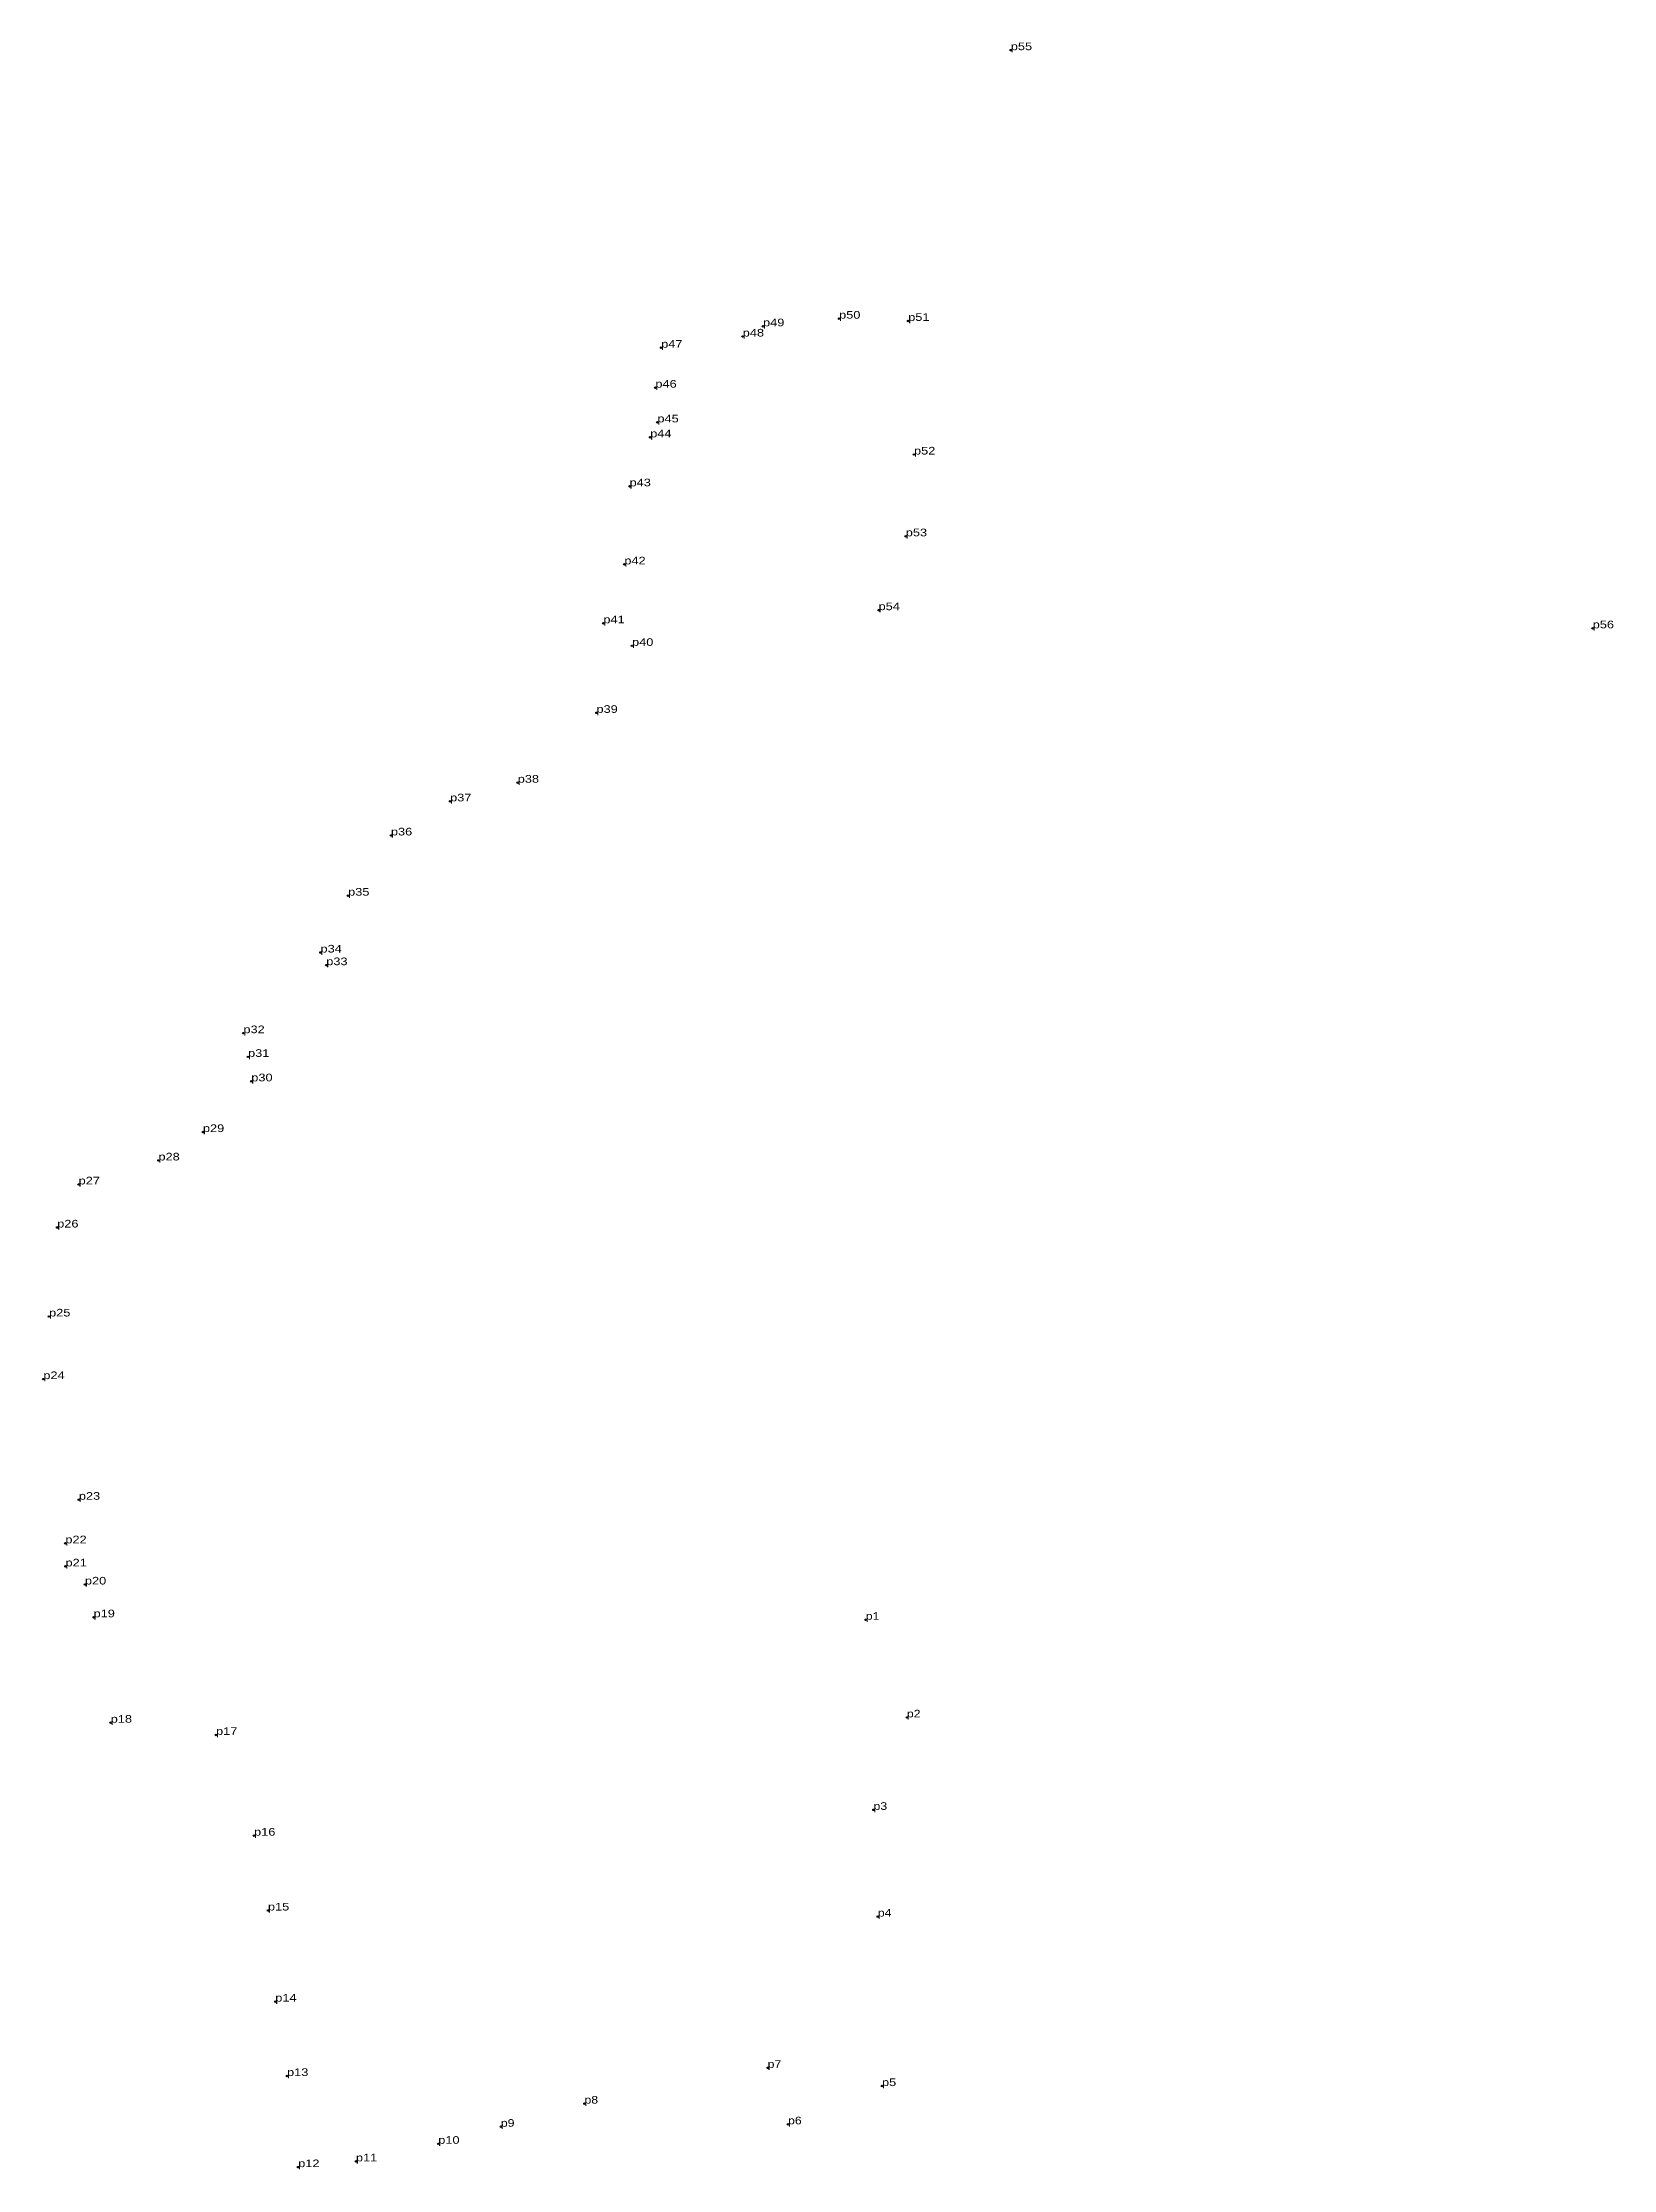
# Model space of a CAD drawing. Header units: metres. Extents: x 544648 to 555948, y 1833669 to 1842315.
# Drawn here: x 555209 to 555579, y 1840223 to 1840724 of the extents above; entities that cross this region are included whole.
import ezdxf

# ---------------------------------------------------------------- set-up
doc = ezdxf.new("R2010")
doc.units = ezdxf.units.M
doc.header["$LTSCALE"] = 0.72
doc.header["$PDMODE"] = 32
doc.header["$PDSIZE"] = 0.36
doc.layers.add('12', color=7, linetype='Continuous')
doc.layers.add('7', color=7, linetype='Continuous')

msp = doc.modelspace()

# ---------------------------------------------------------------- texts
at = {"layer": '12'}
for s, width, p in [('p55', 1.25, (555437.42, 1840722.47)), ('p49', 1.25, (555379.04, 1840657.4)), ('p50', 1.25, (555396.96, 1840659.2)), ('p51', 1.25, (555413.24, 1840658.67)), ('p47', 1.25, (555355.03, 1840652.35)), ('p48', 1.25, (555374.25, 1840654.99)), ('p46', 1.25, (555353.67, 1840642.94)), ('p44', 1.25, (555352.45, 1840631.24)), ('p45', 1.25, (555354.15, 1840634.76)), ('p52', 1.25, (555414.61, 1840627.18)), ('p43', 1.25, (555347.59, 1840619.69)), ('p53', 1.25, (555412.67, 1840607.91)), ('p42', 1.25, (555346.36, 1840601.29)), ('p41', 1.25, (555341.42, 1840587.42)), ('p54', 1.25, (555406.26, 1840590.5)), ('p56', 1.25, (555574.52, 1840586.23)), ('p40', 1.25, (555348.18, 1840582.09)), ('p39', 1.25, (555339.79, 1840566.3)), ('p38', 1.25, (555321.24, 1840549.84)), ('p37', 1.25, (555305.31, 1840545.44)), ('p36', 1.25, (555291.36, 1840537.41)), ('p35', 1.25, (555281.28, 1840523.22)), ('p34', 1.25, (555274.77, 1840509.82)), ('p33', 1.25, (555276.12, 1840506.84)), ('p32', 1.25, (555256.61, 1840490.81)), ('p31', 1.25, (555257.7, 1840485.23)), ('p30', 1.25, (555258.46, 1840479.47)), ('p29', 1.25, (555247.07, 1840467.51)), ('p28', 1.25, (555236.59, 1840460.82)), ('p27', 1.25, (555217.78, 1840455.17)), ('p26', 1.25, (555212.73, 1840445.02)), ('p25', 1.25, (555210.82, 1840424.05)), ('p24', 1.25, (555209.46, 1840409.29)), ('p23', 1.25, (555217.83, 1840380.86)), ('p22', 1.25, (555214.66, 1840370.59)), ('p21', 1.25, (555214.69, 1840365.15)), ('p20', 1.25, (555219.26, 1840360.89)), ('p19', 1.25, (555221.3, 1840353.16)), ('p1', 1.2, (555403.24, 1840352.57)), ('p18', 1.25, (555225.34, 1840328.32)), ('p17', 1.25, (555250.16, 1840325.44)), ('p2', 1.2, (555412.93, 1840329.56)), ('p3', 1.2, (555405.07, 1840307.78)), ('p16', 1.25, (555259.12, 1840301.7)), ('p15', 1.25, (555262.39, 1840284.06)), ('p4', 1.2, (555406.08, 1840282.62)), ('p14', 1.25, (555264.11, 1840262.6)), ('p13', 1.25, (555266.89, 1840245.06)), ('p7', 1.2, (555380.12, 1840246.98)), ('p5', 1.25, (555407.07, 1840242.69)), ('p8', 1.2, (555336.97, 1840238.56)), ('p9', 1.2, (555317.27, 1840233.1)), ('p6', 1.2, (555384.93, 1840233.68)), ('p11', 1.25, (555283.12, 1840224.94)), ('p10', 1.25, (555302.51, 1840229.09)), ('p12', 1.25, (555269.51, 1840223.58))]:
    msp.add_text(s, height=1.8, dxfattribs=dict(at, width=width)).set_placement(p)

# ---------------------------------------------------------------- linework, layer by layer
at = {"layer": '7'}
for p in [(555437.42, 1840722.47), (555396.96, 1840659.2), (555413.24, 1840658.67), (555374.25, 1840654.99), (555379.04, 1840657.4), (555355.03, 1840652.35), (555353.67, 1840642.94), (555354.15, 1840634.76), (555352.45, 1840631.24), (555414.61, 1840627.18), (555347.59, 1840619.69), (555412.67, 1840607.91), (555346.36, 1840601.29), (555341.42, 1840587.42), (555406.26, 1840590.5), (555574.52, 1840586.23), (555348.18, 1840582.09), (555339.79, 1840566.3), (555321.24, 1840549.84), (555305.31, 1840545.44), (555291.36, 1840537.41), (555281.28, 1840523.22), (555274.77, 1840509.82), (555276.12, 1840506.84), (555256.61, 1840490.81), (555257.7, 1840485.23), (555258.46, 1840479.47), (555247.07, 1840467.51), (555236.59, 1840460.82), (555217.78, 1840455.17), (555212.73, 1840445.02), (555210.82, 1840424.05), (555209.46, 1840409.29), (555217.83, 1840380.86), (555214.66, 1840370.59), (555214.69, 1840365.15), (555219.26, 1840360.89), (555221.3, 1840353.16), (555403.24, 1840352.57), (555225.34, 1840328.32), (555412.93, 1840329.56), (555250.16, 1840325.44), (555405.07, 1840307.78), (555259.12, 1840301.7), (555262.39, 1840284.06), (555406.08, 1840282.62), (555264.11, 1840262.6), (555380.12, 1840246.98), (555266.89, 1840245.06), (555407.07, 1840242.69), (555336.97, 1840238.56), (555317.27, 1840233.1), (555384.93, 1840233.68), (555302.51, 1840229.09), (555269.51, 1840223.58), (555283.12, 1840224.94)]:
    msp.add_point(p, dxfattribs=at)

msp.set_redraw_order([(e.dxf.handle, doc.entitydb.next_handle()) for e in msp.query("TEXT MTEXT ATTDEF DIMENSION ARC_DIMENSION")])  # texts and dimensions are drawn at this point

doc.saveas('drawing.dxf')
